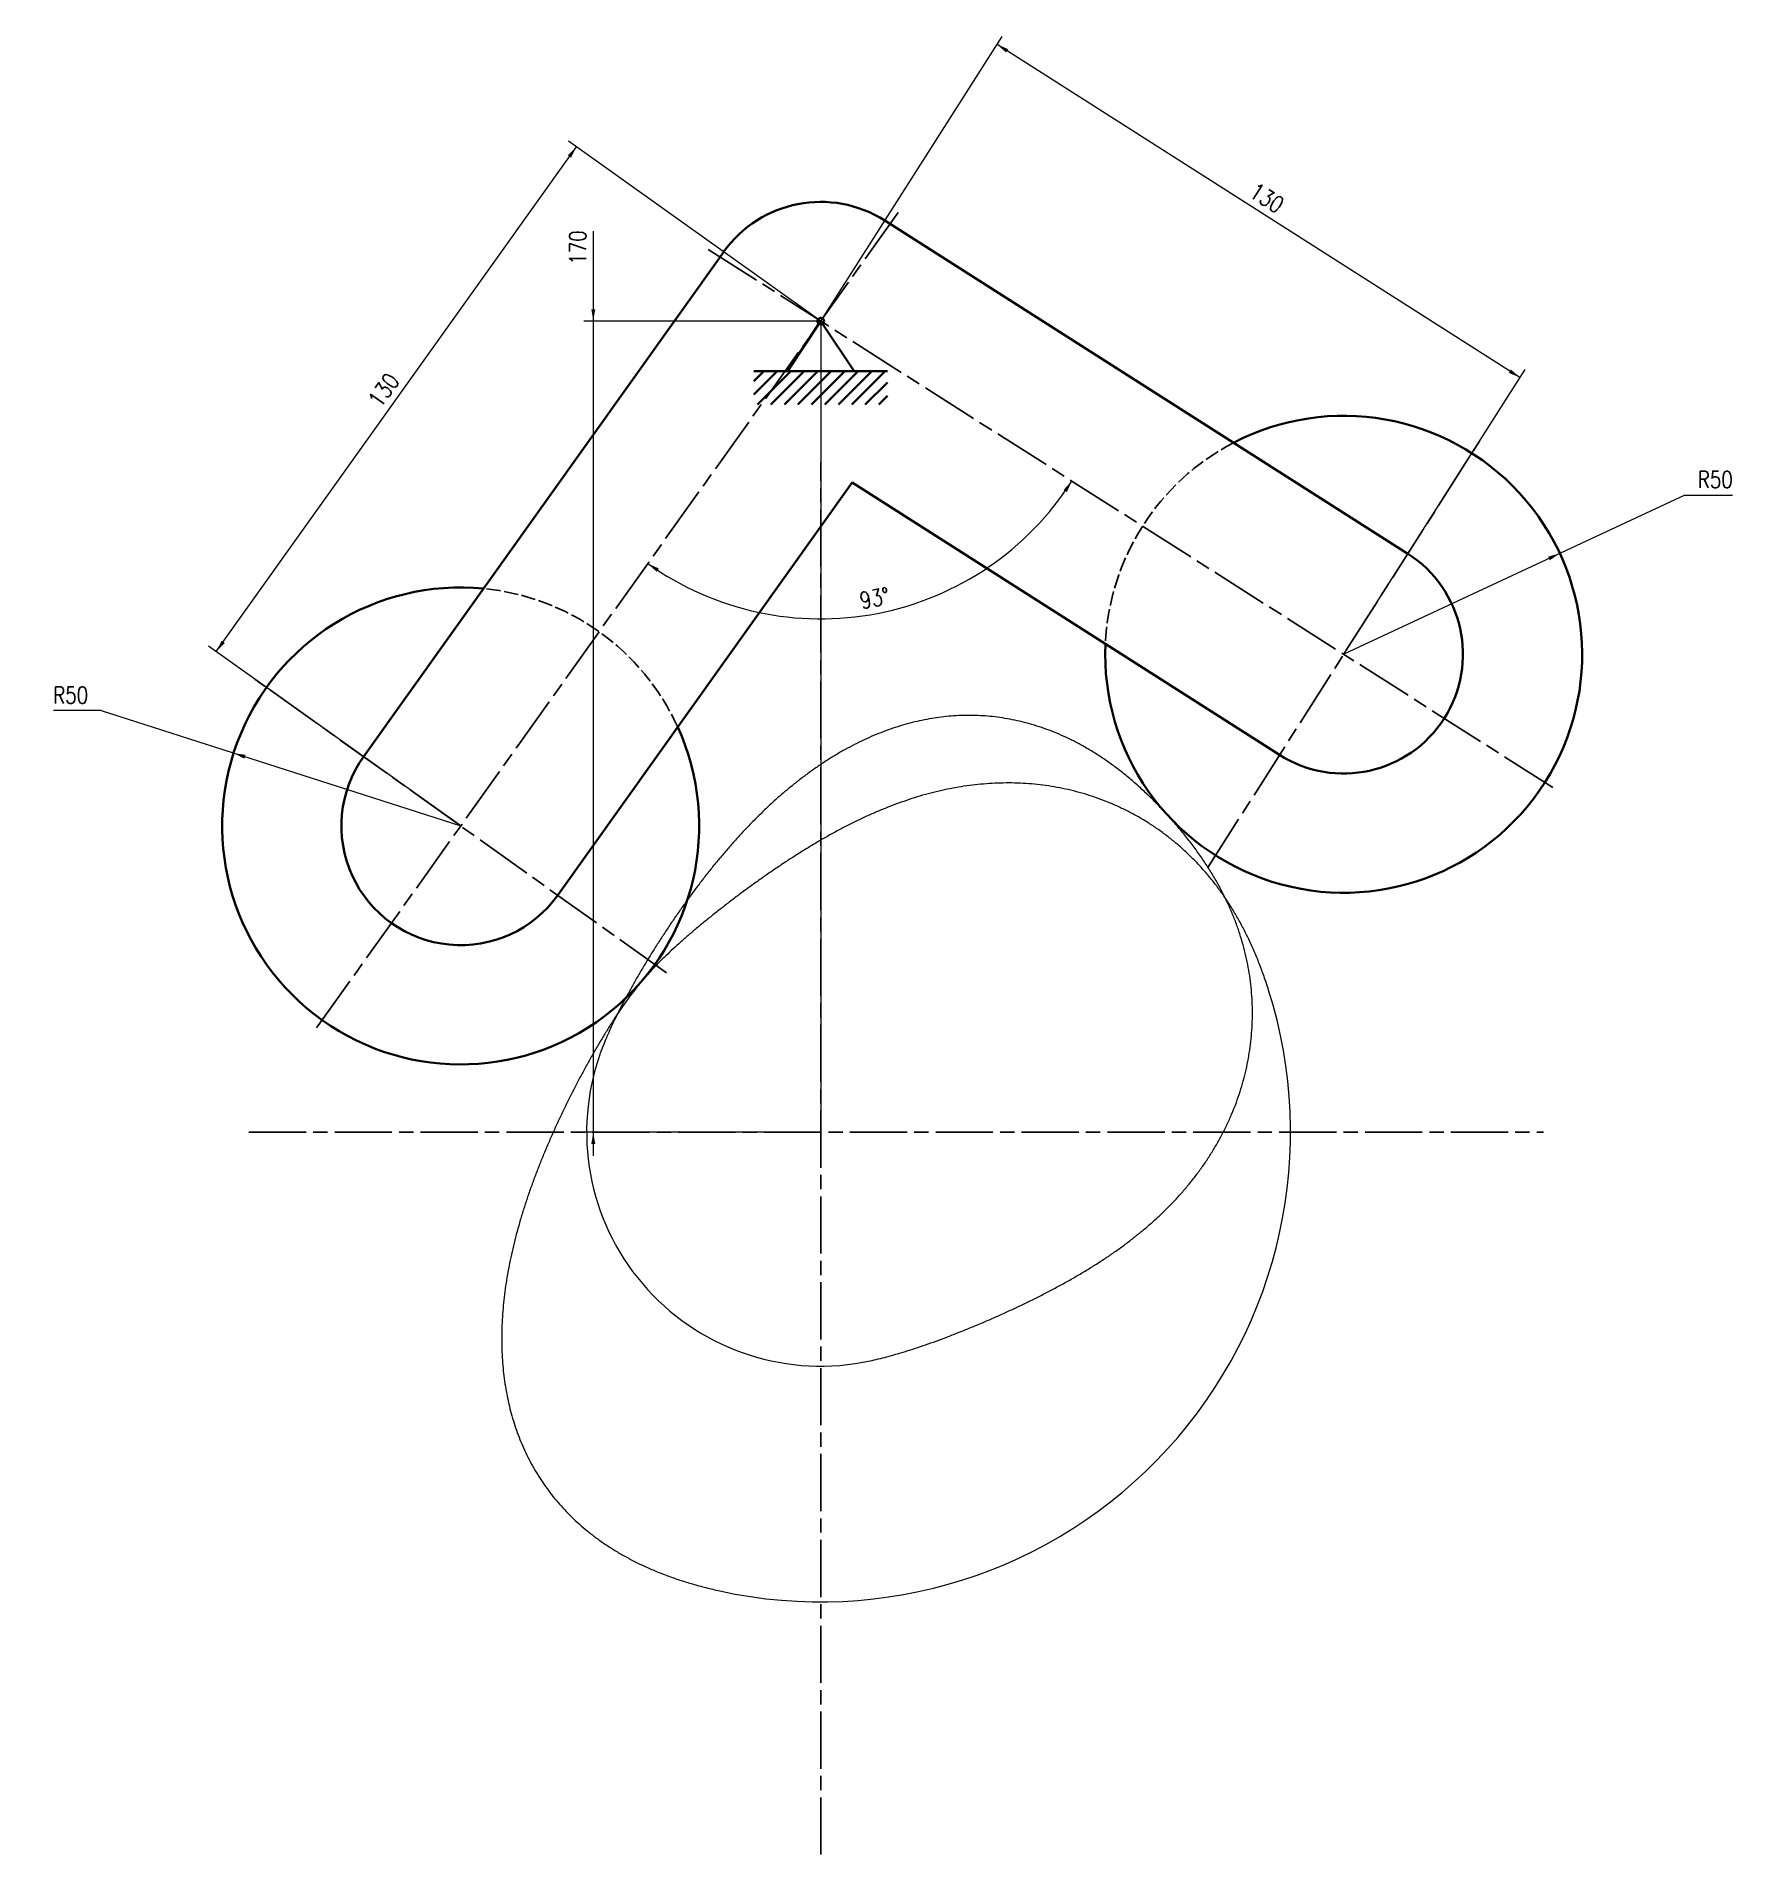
# Model space of a CAD drawing. Header units: millimetres. Extents: x 633 to 1504, y 16 to 1750.
# Drawn here: x 851.3 to 1210.5, y 1368.8 to 1750 of the extents above; entities that cross this region are included whole.
import ezdxf

# ---------------------------------------------------------------- set-up
doc = ezdxf.new("R2010")
doc.units = ezdxf.units.MM
for name, pattern in [('AM_ISO02W050', [7.5, 6, -1.5]), ('AM_ISO02W050x2', [3.75, 3, -0.75]), ('AM_ISO08W050', [18, 12, -1.5, 3, -1.5])]:
    doc.linetypes.add(name, pattern=pattern)
doc.layers.get('0').update_dxf_attribs({"lineweight": 18})
for name, color, linetype, lineweight in [('2细线层', 4, 'Continuous', 18), ('AM_3', 6, 'AM_ISO02W050', 25), ('AM_5', 3, 'Continuous', 25), ('AM_7', 4, 'AM_ISO08W050', 25), ('尺寸线层', 3, 'Continuous', 18)]:
    doc.layers.add(name, color=color, linetype=linetype, lineweight=lineweight)
doc.styles.add('TH_GBDIM', font='romans.shx', dxfattribs={"width": 0.8, "bigfont": 'gbcbig.shx'})
doc.dimstyles.new('TH_GBDIM', dxfattribs={"dimtxt": 3.5, "dimasz": 2.5, "dimexe": 2, "dimexo": 0, "dimgap": 1.5, "dimtad": 1, "dimdec": 1, "dimdsep": 46, "dimtxsty": 'TH_GBDIM', "dimcen": 2.5, "dimdle": 5, "dimclrd": 4, "dimclre": 4, "dimclrt": 3, "dimadec": 0, "dimazin": 2, "dimtfac": 0.714286, "dimtdec": 1, "dimtmove": 0, "dimatfit": 3, "dimfxl": 0, "dimarcsym": 0})

msp = doc.modelspace()

# ---------------------------------------------------------------- blocks, each defined once
blk = doc.blocks.new('*X12')
at = {"layer": '尺寸线层', "linetype": 'Continuous'}
blk.add_hatch(color=4, dxfattribs=at).paths.add_polyline_path([(1170.68, 1641.6), (1168.59, 1640.17), (1168.24, 1640.92)], flags=0)
at = {"layer": '尺寸线层', "color": 4, "linetype": 'Continuous'}
for q in [(1125.37, 1620.45), (1206.88, 1653.84)]:
    blk.add_line((1196.88, 1653.84), q, dxfattribs=at)
at = {"layer": '尺寸线层', "color": 3, "linetype": 'Continuous', "insert": (1203.28, 1657.09), "char_height": 3.5, "width": 14.4, "attachment_point": 5, "style": 'TH_GBDIM'}
blk.add_mtext('R50', dxfattribs=at)
blk = doc.blocks.new('*X13')
at = {"layer": '尺寸线层', "linetype": 'Continuous'}
for points in [[(1052.69, 1748.31), (1054.58, 1746.61), (1055.02, 1747.32)], [(1162.33, 1678.46), (1160, 1679.45), (1160.45, 1680.15)]]:
    blk.add_hatch(color=4, dxfattribs=at).paths.add_polyline_path(points, flags=0)
at = {"layer": '尺寸线层', "color": 4, "linetype": 'Continuous'}
for p, q in [((1015.73, 1690.29), (1053.77, 1749.99)), ((1162.33, 1678.46), (1052.69, 1748.31)), ((1125.37, 1620.45), (1163.41, 1680.15))]:
    blk.add_line(p, q, dxfattribs=at)
at = {"layer": '尺寸线层', "color": 3, "insert": (1109.26, 1716.12), "char_height": 3.5, "width": 13.6, "attachment_point": 5, "rotation": 327.5, "style": 'TH_GBDIM'}
blk.add_mtext('130', dxfattribs=at)
blk = doc.blocks.new('*X14')
at = {"layer": '尺寸线层', "linetype": 'Continuous'}
for points in [[(968.04, 1690.29), (968.46, 1692.79), (967.63, 1692.79)], [(968.04, 1520.29), (968.46, 1517.79), (967.63, 1517.79)]]:
    blk.add_hatch(color=4, dxfattribs=at).paths.add_polyline_path(points, flags=0)
at = {"layer": '尺寸线层', "color": 4, "linetype": 'Continuous'}
for p, q in [((968.04, 1709.13), (968.04, 1515.29)), ((1015.73, 1690.29), (966.04, 1690.29)), ((1015.73, 1520.29), (966.04, 1520.29))]:
    blk.add_line(p, q, dxfattribs=at)
at = {"layer": '尺寸线层', "color": 3, "insert": (964.79, 1705.73), "char_height": 3.5, "width": 13.6, "attachment_point": 5, "rotation": 90, "style": 'TH_GBDIM'}
blk.add_mtext('170', dxfattribs=at)
blk = doc.blocks.new('*X15')
at = {"layer": '尺寸线层', "linetype": 'Continuous'}
for points in [[(964.5, 1726.84), (962.71, 1725.04), (963.39, 1724.56)], [(889.01, 1621), (890.12, 1623.28), (890.8, 1622.8)]]:
    blk.add_hatch(color=4, dxfattribs=at).paths.add_polyline_path(points, flags=0)
at = {"layer": '尺寸线层', "color": 4, "linetype": 'Continuous'}
for p, q in [((889.01, 1621), (964.5, 1726.84)), ((1015.73, 1690.29), (962.87, 1728)), ((940.24, 1584.46), (887.38, 1622.16))]:
    blk.add_line(p, q, dxfattribs=at)
at = {"layer": '尺寸线层', "color": 3, "insert": (924.11, 1675.81), "char_height": 3.5, "width": 13.6, "attachment_point": 5, "rotation": 54.5, "style": 'TH_GBDIM'}
blk.add_mtext('130', dxfattribs=at)
blk = doc.blocks.new('*X16')
at = {"layer": '尺寸线层', "linetype": 'Continuous'}
blk.add_hatch(color=4, dxfattribs=at).paths.add_polyline_path([(892.63, 1599.73), (895.14, 1599.36), (894.88, 1598.57)], flags=0)
at = {"layer": '尺寸线层', "color": 4, "linetype": 'Continuous'}
for q in [(854.88, 1608.63), (940.24, 1584.46)]:
    blk.add_line((864.88, 1608.63), q, dxfattribs=at)
at = {"layer": '尺寸线层', "color": 3, "linetype": 'Continuous', "insert": (858.48, 1611.88), "char_height": 3.5, "width": 14.4, "attachment_point": 5, "style": 'TH_GBDIM'}
blk.add_mtext('R50', dxfattribs=at)
blk = doc.blocks.new('*X17')
at = {"layer": '尺寸线层', "linetype": 'Continuous'}
for points in [[(1068.37, 1656.76), (1066.64, 1654.91), (1067.33, 1654.44)], [(979.49, 1639.48), (981.79, 1638.42), (981.33, 1637.73)]]:
    blk.add_hatch(color=4, dxfattribs=at).paths.add_polyline_path(points, flags=0)
at = {"layer": '尺寸线层', "color": 4, "linetype": 'Continuous'}
for start, end in [(281, 327.5), (234.5, 281)]:
    blk.add_arc((1015.73, 1690.29), 62.41, start, end, dxfattribs=at)
at = {"layer": '尺寸线层', "color": 3, "insert": (1027.02, 1632.22), "char_height": 3.5, "width": 11.2, "attachment_point": 5, "rotation": 11, "style": 'TH_GBDIM'}
blk.add_mtext('93%%D', dxfattribs=at)

# ---------------------------------------------------------------- dimensions: what is measured, and where the dimension line sits
at = {"layer": '尺寸线层'}
for base, p1, angle, picture, middle in [((1052.69, 1748.31), (1125.37, 1620.45), 147.5, '*X13', (1109.26, 1716.12)), ((964.5, 1726.84), (940.24, 1584.46), 54.5, '*X15', (924.11, 1675.81))]:
    dim = msp.add_linear_dim(base=base, p1=p1, p2=(1015.73, 1690.29), angle=angle, dimstyle='TH_GBDIM', override={"dimscale": 1, "dimsah": 1, "dimtfill": 1, "dimtzin": 8}, dxfattribs=at)
    dim.commit()
    dim.dimension.update_dxf_attribs({"geometry": picture, "text_midpoint": middle})
dim = msp.add_angular_dim_2l(base=(1027.64, 1629.03), line1=((1031.99, 1713.09), (909.46, 1541.31)), line2=((992.12, 1705.34), (1170.07, 1591.97)), dimstyle='TH_GBDIM', override={"dimscale": 1, "dimtad": 1, "dimtih": 0, "dimtoh": 0, "dimsah": 1, "dimtfill": 1, "dimtzin": 8}, dxfattribs=at)
dim.commit()
dim.dimension.update_dxf_attribs({"geometry": '*X17', "text_midpoint": (1027.02, 1632.22)})
dim = msp.add_linear_dim(base=(968.04, 1520.29), p1=(1015.73, 1690.29), p2=(1015.73, 1520.29), angle=270, dimstyle='TH_GBDIM', override={"dimscale": 1, "dimsah": 1, "dimtfill": 1, "dimtzin": 8}, dxfattribs=at)
dim.commit()
dim.dimension.update_dxf_attribs({"geometry": '*X14', "text_midpoint": (964.79, 1705.73), "dimtype": 160})
for center, mpoint, picture, middle in [((1125.37, 1620.45), (1170.68, 1641.6), '*X12', (1203.28, 1653.84)), ((940.24, 1584.46), (892.63, 1599.73), '*X16', (858.48, 1608.63))]:
    dim = msp.add_radius_dim(center=center, mpoint=mpoint, dimstyle='TH_GBDIM', override={"dimscale": 1, "dimtih": 1, "dimtoh": 1, "dimpost": 'R<>', "dimsah": 1, "dimtfill": 1, "dimtzin": 8}, dxfattribs=at)
    dim.commit()
    dim.dimension.update_dxf_attribs({"geometry": picture, "text_midpoint": middle})

# ---------------------------------------------------------------- hatches: boundary and pattern name
at = {"layer": 'AM_5', "lineweight": 35}
h = msp.add_hatch(dxfattribs=at)
h.set_pattern_fill('_U', color=2, style=0, pattern_type=0)
h.set_pattern_definition([(45, (0, 0), (-1.4142136, 1.4142136), [])])
h.paths.add_polyline_path([(1001.73, 1679.79), (1029.73, 1679.79), (1029.73, 1672.79), (1001.73, 1672.79)], flags=0)

# ---------------------------------------------------------------- linework, layer by layer
msp.add_line((1015.73, 1690.29), (1015.73, 1520.29))
msp.add_arc((1015.73, 1520.29), 98.5, 257.5901, 17.5901)
for points, knots in [([(1109.62, 1550.06), (1109.32, 1551.01), (1109.01, 1551.95), (1108.36, 1553.8), (1108.02, 1554.71), (1107.33, 1556.48), (1106.97, 1557.35), (1106.24, 1559.05), (1105.86, 1559.88), (1105.08, 1561.51), (1104.68, 1562.31), (1103.86, 1563.88), (1103.44, 1564.65), (1102.57, 1566.15), (1102.13, 1566.89), (1101.22, 1568.34), (1100.75, 1569.04), (1099.8, 1570.43), (1099.31, 1571.11), (1098.3, 1572.43), (1097.79, 1573.08), (1096.74, 1574.36), (1096.21, 1574.98), (1095.12, 1576.19), (1094.56, 1576.78), (1093.42, 1577.94), (1092.84, 1578.51), (1091.65, 1579.61), (1091.05, 1580.14), (1089.83, 1581.19), (1089.2, 1581.69), (1087.93, 1582.68), (1087.29, 1583.15), (1085.98, 1584.08), (1085.31, 1584.52), (1083.97, 1585.38), (1083.28, 1585.8), (1081.9, 1586.6), (1081.2, 1586.98), (1079.78, 1587.72), (1079.06, 1588.07), (1077.61, 1588.74), (1076.88, 1589.06), (1075.4, 1589.67), (1074.66, 1589.95), (1073.16, 1590.49), (1072.4, 1590.75), (1070.88, 1591.22), (1070.11, 1591.44), (1068.57, 1591.84), (1067.79, 1592.03), (1066.24, 1592.36), (1065.46, 1592.52), (1063.89, 1592.79), (1063.1, 1592.9), (1061.53, 1593.11), (1060.74, 1593.19), (1059.15, 1593.33), (1058.36, 1593.38), (1056.78, 1593.45), (1055.99, 1593.47), (1054.4, 1593.47), (1053.61, 1593.46), (1052.03, 1593.41), (1051.25, 1593.36), (1049.67, 1593.24), (1048.88, 1593.17), (1047.32, 1592.99), (1046.54, 1592.89), (1044.98, 1592.66), (1044.2, 1592.52), (1042.65, 1592.23), (1041.88, 1592.07), (1040.34, 1591.73), (1039.57, 1591.54), (1038.04, 1591.15), (1037.28, 1590.94), (1035.76, 1590.49), (1035.01, 1590.25), (1033.5, 1589.75), (1032.75, 1589.49), (1031.25, 1588.95), (1030.51, 1588.67), (1029.02, 1588.08), (1028.28, 1587.77), (1026.8, 1587.14), (1026.06, 1586.82), (1024.59, 1586.14), (1023.86, 1585.79), (1022.4, 1585.08), (1021.67, 1584.71), (1020.21, 1583.96), (1019.48, 1583.58), (1018.03, 1582.79), (1017.31, 1582.38), (1015.87, 1581.56), (1015.14, 1581.14), (1013.7, 1580.28), (1012.99, 1579.84), (1011.55, 1578.96), (1010.84, 1578.51), (1009.41, 1577.59), (1008.7, 1577.13), (1007.28, 1576.19), (1006.57, 1575.71), (1005.16, 1574.75), (1004.45, 1574.26), (1003.05, 1573.28), (1002.36, 1572.79), (1000.97, 1571.79), (1000.28, 1571.29), (998.92, 1570.28), (998.24, 1569.77), (996.89, 1568.75), (996.23, 1568.24), (994.91, 1567.22), (994.26, 1566.71), (992.97, 1565.69), (992.34, 1565.18), (991.09, 1564.16), (990.47, 1563.65), (989.27, 1562.64), (988.68, 1562.14), (987.52, 1561.14), (986.95, 1560.64), (985.85, 1559.66), (985.31, 1559.17), (984.27, 1558.21), (983.77, 1557.73), (982.79, 1556.8), (982.32, 1556.34), (981.42, 1555.43), (980.99, 1554.99), (980.16, 1554.12), (979.77, 1553.7), (979.03, 1552.88), (978.68, 1552.48), (978.34, 1552.08)], [0, 0, 0, 0, 2.985141, 2.985141, 5.880015, 5.880015, 8.694498, 8.694498, 11.437975, 11.437975, 14.119283, 14.119283, 16.746681, 16.746681, 19.327822, 19.327822, 21.869734, 21.869734, 24.378803, 24.378803, 26.860774, 26.860774, 29.32075, 29.32075, 31.763201, 31.763201, 34.191982, 34.191982, 36.610358, 36.610358, 39.021033, 39.021033, 41.426184, 41.426184, 43.827506, 43.827506, 46.226258, 46.226258, 48.623305, 48.623305, 51.019177, 51.019177, 53.414113, 53.414113, 55.808121, 55.808121, 58.201027, 58.201027, 60.59253, 60.59253, 62.982249, 62.982249, 65.369774, 65.369774, 67.754714, 67.754714, 70.136738, 70.136738, 72.515617, 72.515617, 74.89126, 74.89126, 77.263745, 77.263745, 79.633349, 79.633349, 82.000564, 82.000564, 84.366117, 84.366117, 86.730974, 86.730974, 89.096343, 89.096343, 91.463659, 91.463659, 93.834567, 93.834567, 96.210891, 96.210891, 98.594588, 98.594588, 100.987692, 100.987692, 103.392243, 103.392243, 105.810204, 105.810204, 108.243359, 108.243359, 110.693212, 110.693212, 113.160861, 113.160861, 115.64688, 115.64688, 118.151196, 118.151196, 120.67297, 120.67297, 123.210496, 123.210496, 125.76112, 125.76112, 128.32118, 128.32118, 130.88599, 130.88599, 133.449853, 133.449853, 136.006109, 136.006109, 138.547221, 138.547221, 141.064882, 141.064882, 143.55014, 143.55014, 145.993518, 145.993518, 148.385138, 148.385138, 150.714803, 150.714803, 152.972065, 152.972065, 155.146242, 155.146242, 157.226402, 157.226402, 159.201302, 159.201302, 161.059294, 161.059294, 162.788201, 162.788201, 164.375178, 164.375178, 164.375178, 164.375178]), ([(978.34, 1552.08), (978, 1551.67), (977.66, 1551.27), (976.97, 1550.4), (976.62, 1549.95), (975.89, 1548.99), (975.53, 1548.5), (974.78, 1547.46), (974.4, 1546.92), (973.63, 1545.81), (973.24, 1545.23), (972.46, 1544.05), (972.07, 1543.44), (971.28, 1542.19), (970.88, 1541.55), (970.08, 1540.25), (969.68, 1539.58), (968.88, 1538.23), (968.48, 1537.54), (967.68, 1536.14), (967.28, 1535.43), (966.48, 1533.99), (966.09, 1533.26), (965.3, 1531.79), (964.9, 1531.05), (964.12, 1529.55), (963.74, 1528.8), (962.97, 1527.28), (962.59, 1526.51), (961.84, 1524.97), (961.47, 1524.19), (960.73, 1522.64), (960.37, 1521.85), (959.66, 1520.28), (959.31, 1519.49), (958.62, 1517.91), (958.28, 1517.12), (957.61, 1515.52), (957.28, 1514.73), (956.64, 1513.13), (956.33, 1512.33), (955.72, 1510.72), (955.42, 1509.92), (954.84, 1508.31), (954.56, 1507.5), (954.01, 1505.89), (953.75, 1505.09), (953.24, 1503.47), (952.99, 1502.67), (952.51, 1501.05), (952.29, 1500.25), (951.85, 1498.64), (951.64, 1497.83), (951.25, 1496.22), (951.06, 1495.42), (950.71, 1493.81), (950.54, 1493.01), (950.23, 1491.41), (950.08, 1490.61), (949.82, 1489.02), (949.7, 1488.23), (949.48, 1486.65), (949.38, 1485.86), (949.21, 1484.28), (949.14, 1483.5), (949.01, 1481.94), (948.96, 1481.17), (948.89, 1479.62), (948.86, 1478.85), (948.84, 1477.32), (948.84, 1476.56), (948.86, 1475.05), (948.89, 1474.3), (948.97, 1472.81), (949.02, 1472.07), (949.14, 1470.6), (949.22, 1469.87), (949.4, 1468.43), (949.5, 1467.71), (949.73, 1466.29), (949.86, 1465.58), (950.14, 1464.18), (950.29, 1463.49), (950.62, 1462.12), (950.8, 1461.44), (951.18, 1460.09), (951.39, 1459.43), (951.82, 1458.11), (952.05, 1457.46), (952.53, 1456.17), (952.79, 1455.53), (953.32, 1454.27), (953.6, 1453.64), (954.19, 1452.41), (954.49, 1451.8), (955.13, 1450.6), (955.46, 1450), (956.15, 1448.82), (956.51, 1448.24), (957.26, 1447.09), (957.64, 1446.52), (958.44, 1445.4), (958.85, 1444.85), (959.7, 1443.76), (960.15, 1443.22), (961.05, 1442.16), (961.52, 1441.64), (962.49, 1440.61), (962.99, 1440.1), (964.01, 1439.1), (964.54, 1438.6), (965.63, 1437.64), (966.18, 1437.16), (967.33, 1436.22), (967.92, 1435.76), (969.13, 1434.86), (969.75, 1434.42), (971.02, 1433.55), (971.67, 1433.13), (973.01, 1432.3), (973.7, 1431.9), (975.1, 1431.11), (975.82, 1430.72), (977.29, 1429.97), (978.04, 1429.61), (979.58, 1428.9), (980.37, 1428.56), (981.97, 1427.89), (982.8, 1427.57), (984.47, 1426.95), (985.33, 1426.65), (987.08, 1426.08), (987.97, 1425.8), (989.8, 1425.27), (990.73, 1425.02), (992.63, 1424.54), (993.59, 1424.31), (994.57, 1424.1)], [0, 0, 0, 0, 1.587082, 1.587082, 3.316601, 3.316601, 5.175833, 5.175833, 7.152428, 7.152428, 9.234394, 9.234394, 11.410095, 11.410095, 13.668285, 13.668285, 15.99815, 15.99815, 18.389378, 18.389378, 20.832228, 20.832228, 23.317606, 23.317606, 25.837122, 25.837122, 28.38314, 28.38314, 30.948801, 30.948801, 33.528017, 33.528017, 36.115451, 36.115451, 38.706467, 38.706467, 41.297073, 41.297073, 43.883842, 43.883842, 46.463833, 46.463833, 49.034512, 49.034512, 51.593674, 51.593674, 54.139373, 54.139373, 56.669863, 56.669863, 59.183548, 59.183548, 61.678949, 61.678949, 64.154674, 64.154674, 66.609415, 66.609415, 69.041937, 69.041937, 71.451095, 71.451095, 73.835847, 73.835847, 76.195277, 76.195277, 78.528626, 78.528626, 80.835323, 80.835323, 83.11502, 83.11502, 85.367628, 85.367628, 87.593346, 87.593346, 89.792697, 89.792697, 91.966551, 91.966551, 94.116145, 94.116145, 96.243103, 96.243103, 98.349434, 98.349434, 100.43754, 100.43754, 102.5102, 102.5102, 104.570556, 104.570556, 106.622083, 106.622083, 108.668562, 108.668562, 110.714036, 110.714036, 112.762769, 112.762769, 114.8192, 114.8192, 116.887895, 116.887895, 118.973501, 118.973501, 121.080705, 121.080705, 123.214194, 123.214194, 125.378626, 125.378626, 127.578608, 127.578608, 129.818682, 129.818682, 132.103326, 132.103326, 134.436963, 134.436963, 136.823983, 136.823983, 139.268775, 139.268775, 141.775776, 141.775776, 144.349529, 144.349529, 146.994748, 146.994748, 149.716397, 149.716397, 152.519777, 152.519777, 155.410621, 155.410621, 158.39519, 158.39519, 158.39519, 158.39519])]:
    msp.add_open_spline(points, degree=3, knots=knots)
at = {"layer": '2细线层'}
msp.add_arc((1015.73, 1520.29), 49.08, 160.3632, 280.3632, dxfattribs=at)
for points, knots in [([(1088.46, 1586.72), (1087.79, 1587.46), (1087.1, 1588.18), (1085.74, 1589.59), (1085.05, 1590.27), (1083.69, 1591.58), (1083, 1592.22), (1081.63, 1593.44), (1080.94, 1594.04), (1079.57, 1595.18), (1078.88, 1595.73), (1077.5, 1596.79), (1076.81, 1597.3), (1075.42, 1598.28), (1074.73, 1598.75), (1073.35, 1599.65), (1072.66, 1600.08), (1071.27, 1600.9), (1070.58, 1601.29), (1069.19, 1602.03), (1068.5, 1602.39), (1067.11, 1603.06), (1066.42, 1603.37), (1065.03, 1603.97), (1064.34, 1604.25), (1062.96, 1604.77), (1062.26, 1605.02), (1060.88, 1605.47), (1060.19, 1605.68), (1058.81, 1606.07), (1058.12, 1606.25), (1056.75, 1606.57), (1056.06, 1606.71), (1054.69, 1606.97), (1054, 1607.08), (1052.63, 1607.28), (1051.94, 1607.36), (1050.57, 1607.49), (1049.89, 1607.54), (1048.52, 1607.61), (1047.84, 1607.63), (1046.48, 1607.64), (1045.79, 1607.63), (1044.43, 1607.58), (1043.75, 1607.54), (1042.39, 1607.43), (1041.71, 1607.36), (1040.35, 1607.19), (1039.67, 1607.09), (1038.31, 1606.87), (1037.63, 1606.74), (1036.27, 1606.45), (1035.59, 1606.3), (1034.24, 1605.96), (1033.56, 1605.77), (1032.21, 1605.37), (1031.53, 1605.16), (1030.18, 1604.7), (1029.5, 1604.46), (1028.16, 1603.95), (1027.49, 1603.68), (1026.14, 1603.11), (1025.47, 1602.81), (1024.14, 1602.18), (1023.47, 1601.86), (1022.14, 1601.18), (1021.48, 1600.83), (1020.16, 1600.09), (1019.5, 1599.71), (1018.19, 1598.93), (1017.53, 1598.52), (1016.23, 1597.68), (1015.59, 1597.25), (1014.3, 1596.37), (1013.66, 1595.91), (1012.38, 1594.98), (1011.75, 1594.5), (1010.49, 1593.52), (1009.86, 1593.01), (1008.61, 1591.99), (1007.99, 1591.46), (1006.76, 1590.4), (1006.15, 1589.85), (1004.94, 1588.74), (1004.34, 1588.18), (1003.14, 1587.03), (1002.55, 1586.45), (1001.37, 1585.26), (1000.79, 1584.66), (999.63, 1583.45), (999.05, 1582.83), (997.91, 1581.58), (997.35, 1580.95), (996.22, 1579.67), (995.67, 1579.02), (994.56, 1577.71), (994.02, 1577.06), (992.93, 1575.72), (992.4, 1575.05), (991.33, 1573.7), (990.8, 1573.02), (989.76, 1571.64), (989.24, 1570.95), (988.21, 1569.56), (987.71, 1568.86), (986.7, 1567.46), (986.21, 1566.75), (985.22, 1565.34), (984.74, 1564.63), (983.78, 1563.21), (983.31, 1562.5), (982.37, 1561.07), (981.91, 1560.36), (981, 1558.94), (980.56, 1558.22), (979.68, 1556.81), (979.25, 1556.1), (978.4, 1554.69), (977.98, 1553.99), (977.17, 1552.6), (976.78, 1551.91), (976, 1550.54), (975.63, 1549.86), (974.9, 1548.51), (974.54, 1547.85), (973.86, 1546.54), (973.53, 1545.89), (972.89, 1544.62), (972.59, 1544), (972.01, 1542.78), (971.73, 1542.18), (971.21, 1541.01), (970.96, 1540.45), (970.49, 1539.34), (970.28, 1538.81), (969.87, 1537.78), (969.69, 1537.28), (969.51, 1536.79)], [0, 0, 0, 0, 2.984569, 2.984569, 5.875414, 5.875414, 8.678795, 8.678795, 11.400444, 11.400444, 14.045663, 14.045663, 16.619417, 16.619417, 19.126419, 19.126419, 21.571212, 21.571212, 23.958232, 23.958232, 26.291869, 26.291869, 28.576514, 28.576514, 30.816589, 30.816589, 33.016571, 33.016571, 35.181004, 35.181004, 37.314493, 37.314493, 39.421698, 39.421698, 41.507305, 41.507305, 43.576, 43.576, 45.632432, 45.632432, 47.681166, 47.681166, 49.72664, 49.72664, 51.773119, 51.773119, 53.824647, 53.824647, 55.885003, 55.885003, 57.957663, 57.957663, 60.04577, 60.04577, 62.152102, 62.152102, 64.27906, 64.27906, 66.428655, 66.428655, 68.602509, 68.602509, 70.80186, 70.80186, 73.027579, 73.027579, 75.280187, 75.280187, 77.559885, 77.559885, 79.866582, 79.866582, 82.199931, 82.199931, 84.559362, 84.559362, 86.944114, 86.944114, 89.353273, 89.353273, 91.785796, 91.785796, 94.240536, 94.240536, 96.716262, 96.716262, 99.211663, 99.211663, 101.725349, 101.725349, 104.255839, 104.255839, 106.801539, 106.801539, 109.360701, 109.360701, 111.931381, 111.931381, 114.511372, 114.511372, 117.098141, 117.098141, 119.688747, 119.688747, 122.279764, 122.279764, 124.867198, 124.867198, 127.446415, 127.446415, 130.012076, 130.012076, 132.558095, 132.558095, 135.077612, 135.077612, 137.562989, 137.562989, 140.00584, 140.00584, 142.397068, 142.397068, 144.726934, 144.726934, 146.985124, 146.985124, 149.160826, 149.160826, 151.242792, 151.242792, 153.219388, 153.219388, 155.07862, 155.07862, 156.808139, 156.808139, 158.395222, 158.395222, 158.395222, 158.395222]), ([(1024.56, 1472.02), (1025.08, 1472.11), (1025.6, 1472.22), (1026.68, 1472.45), (1027.24, 1472.58), (1028.41, 1472.86), (1029.01, 1473.01), (1030.24, 1473.34), (1030.87, 1473.52), (1032.17, 1473.89), (1032.84, 1474.09), (1034.19, 1474.51), (1034.88, 1474.73), (1036.28, 1475.2), (1037, 1475.44), (1038.44, 1475.94), (1039.17, 1476.2), (1040.65, 1476.74), (1041.4, 1477.02), (1042.9, 1477.59), (1043.66, 1477.89), (1045.19, 1478.49), (1045.96, 1478.8), (1047.5, 1479.43), (1048.28, 1479.75), (1049.83, 1480.4), (1050.61, 1480.74), (1052.17, 1481.42), (1052.95, 1481.76), (1054.5, 1482.46), (1055.28, 1482.82), (1056.83, 1483.54), (1057.6, 1483.91), (1059.14, 1484.65), (1059.91, 1485.02), (1061.43, 1485.78), (1062.19, 1486.17), (1063.7, 1486.95), (1064.45, 1487.34), (1065.93, 1488.14), (1066.67, 1488.54), (1068.13, 1489.36), (1068.86, 1489.78), (1070.29, 1490.62), (1071, 1491.04), (1072.41, 1491.9), (1073.11, 1492.34), (1074.49, 1493.22), (1075.17, 1493.67), (1076.52, 1494.58), (1077.19, 1495.04), (1078.51, 1495.98), (1079.16, 1496.45), (1080.44, 1497.42), (1081.08, 1497.91), (1082.33, 1498.9), (1082.95, 1499.41), (1084.17, 1500.43), (1084.77, 1500.95), (1085.95, 1502.01), (1086.54, 1502.54), (1087.68, 1503.63), (1088.25, 1504.19), (1089.36, 1505.31), (1089.9, 1505.88), (1090.97, 1507.05), (1091.49, 1507.63), (1092.52, 1508.83), (1093.02, 1509.44), (1094, 1510.67), (1094.49, 1511.3), (1095.42, 1512.57), (1095.88, 1513.21), (1096.77, 1514.51), (1097.2, 1515.18), (1098.04, 1516.52), (1098.44, 1517.2), (1099.23, 1518.57), (1099.61, 1519.26), (1100.34, 1520.67), (1100.69, 1521.38), (1101.36, 1522.82), (1101.69, 1523.55), (1102.3, 1525.01), (1102.59, 1525.75), (1103.14, 1527.24), (1103.4, 1528), (1103.89, 1529.51), (1104.11, 1530.28), (1104.53, 1531.81), (1104.73, 1532.59), (1105.08, 1534.14), (1105.24, 1534.93), (1105.52, 1536.5), (1105.65, 1537.28), (1105.86, 1538.87), (1105.95, 1539.66), (1106.09, 1541.25), (1106.15, 1542.05), (1106.22, 1543.64), (1106.24, 1544.44), (1106.24, 1546.04), (1106.22, 1546.84), (1106.15, 1548.44), (1106.09, 1549.24), (1105.95, 1550.83), (1105.86, 1551.63), (1105.64, 1553.22), (1105.51, 1554.01), (1105.22, 1555.6), (1105.06, 1556.39), (1104.7, 1557.96), (1104.5, 1558.75), (1104.07, 1560.31), (1103.83, 1561.09), (1103.33, 1562.65), (1103.06, 1563.42), (1102.48, 1564.96), (1102.17, 1565.73), (1101.52, 1567.27), (1101.18, 1568.03), (1100.46, 1569.55), (1100.08, 1570.31), (1099.29, 1571.82), (1098.87, 1572.57), (1098, 1574.07), (1097.54, 1574.82), (1096.6, 1576.32), (1096.11, 1577.06), (1095.08, 1578.55), (1094.55, 1579.3), (1093.44, 1580.78), (1092.87, 1581.53), (1091.68, 1583.01), (1091.06, 1583.76), (1089.79, 1585.24), (1089.13, 1585.99), (1088.46, 1586.72)], [0, 0, 0, 0, 1.586977, 1.586977, 3.315886, 3.315886, 5.173878, 5.173878, 7.148778, 7.148778, 9.228938, 9.228938, 11.403116, 11.403116, 13.660378, 13.660378, 15.990044, 15.990044, 18.381664, 18.381664, 20.825043, 20.825043, 23.310301, 23.310301, 25.827963, 25.827963, 28.369075, 28.369075, 30.925331, 30.925331, 33.489195, 33.489195, 36.054005, 36.054005, 38.614066, 38.614066, 41.16469, 41.16469, 43.702216, 43.702216, 46.223991, 46.223991, 48.728307, 48.728307, 51.214327, 51.214327, 53.681976, 53.681976, 56.13183, 56.13183, 58.564986, 58.564986, 60.982947, 60.982947, 63.387499, 63.387499, 65.780603, 65.780603, 68.164301, 68.164301, 70.540625, 70.540625, 72.911534, 72.911534, 75.278851, 75.278851, 77.64422, 77.64422, 80.009078, 80.009078, 82.374632, 82.374632, 84.741847, 84.741847, 87.111452, 87.111452, 89.483938, 89.483938, 91.859581, 91.859581, 94.238461, 94.238461, 96.620485, 96.620485, 99.005426, 99.005426, 101.392952, 101.392952, 103.782672, 103.782672, 106.174175, 106.174175, 108.567083, 108.567083, 110.961092, 110.961092, 113.356028, 113.356028, 115.7519, 115.7519, 118.148948, 118.148948, 120.5477, 120.5477, 122.949024, 122.949024, 125.354176, 125.354176, 127.76485, 127.76485, 130.183227, 130.183227, 132.612009, 132.612009, 135.054461, 135.054461, 137.514437, 137.514437, 139.996409, 139.996409, 142.505479, 142.505479, 145.047391, 145.047391, 147.628533, 147.628533, 150.255932, 150.255932, 152.93724, 152.93724, 155.680717, 155.680717, 158.495202, 158.495202, 161.390076, 161.390076, 164.375217, 164.375217, 164.375217, 164.375217])]:
    msp.add_open_spline(points, degree=3, knots=knots, dxfattribs=at)
at = {"layer": 'AM_3', "linetype": 'AM_ISO02W050x2'}
for centre, start, end in [((1125.37, 1620.45), 117.5, 177.5), ((940.24, 1584.46), 24.5, 84.5)]:
    msp.add_arc(centre, 50, start, end, dxfattribs=at)
at = {"layer": 'AM_5', "color": 2, "lineweight": 35}
for p, q in [((1138.81, 1641.53), (1029.17, 1711.38)), ((995.38, 1704.81), (919.89, 1598.98)), ((1008.73, 1679.79), (1015.34, 1689.71)), ((1022.73, 1679.79), (1016.12, 1689.71)), ((1001.73, 1679.79), (1029.73, 1679.79)), ((960.59, 1569.94), (1022.31, 1656.46)), ((1022.31, 1656.46), (1111.94, 1599.36))]:
    msp.add_line(p, q, dxfattribs=at)
msp.add_circle((1015.73, 1690.29), 0.7, dxfattribs=at)
for centre, radius, start, end in [((1015.73, 1690.29), 25, 57.5, 144.5), ((1125.37, 1620.45), 50, 177.5, 117.5), ((1125.37, 1620.45), 25, 237.5, 57.5), ((940.24, 1584.46), 50, 84.5, 24.5), ((940.24, 1584.46), 25, 144.5, 324.5)]:
    msp.add_arc(centre, radius, start, end, dxfattribs=at)
at = {"layer": 'AM_7'}
for p, q in [((1031.99, 1713.09), (909.46, 1541.31)), ((992.12, 1705.34), (1170.07, 1591.97)), ((1096.9, 1575.75), (1153.85, 1665.14)), ((1015.73, 1368.8), (1015.73, 1660.64)), ((983.39, 1553.68), (897.09, 1615.24)), ((895.84, 1520.29), (1167.23, 1520.29))]:
    msp.add_line(p, q, dxfattribs=at)

msp.set_redraw_order([(e.dxf.handle, doc.entitydb.next_handle()) for e in msp.query("TEXT MTEXT ATTDEF DIMENSION ARC_DIMENSION")])  # texts and dimensions are drawn at this point

doc.saveas('drawing.dxf')
